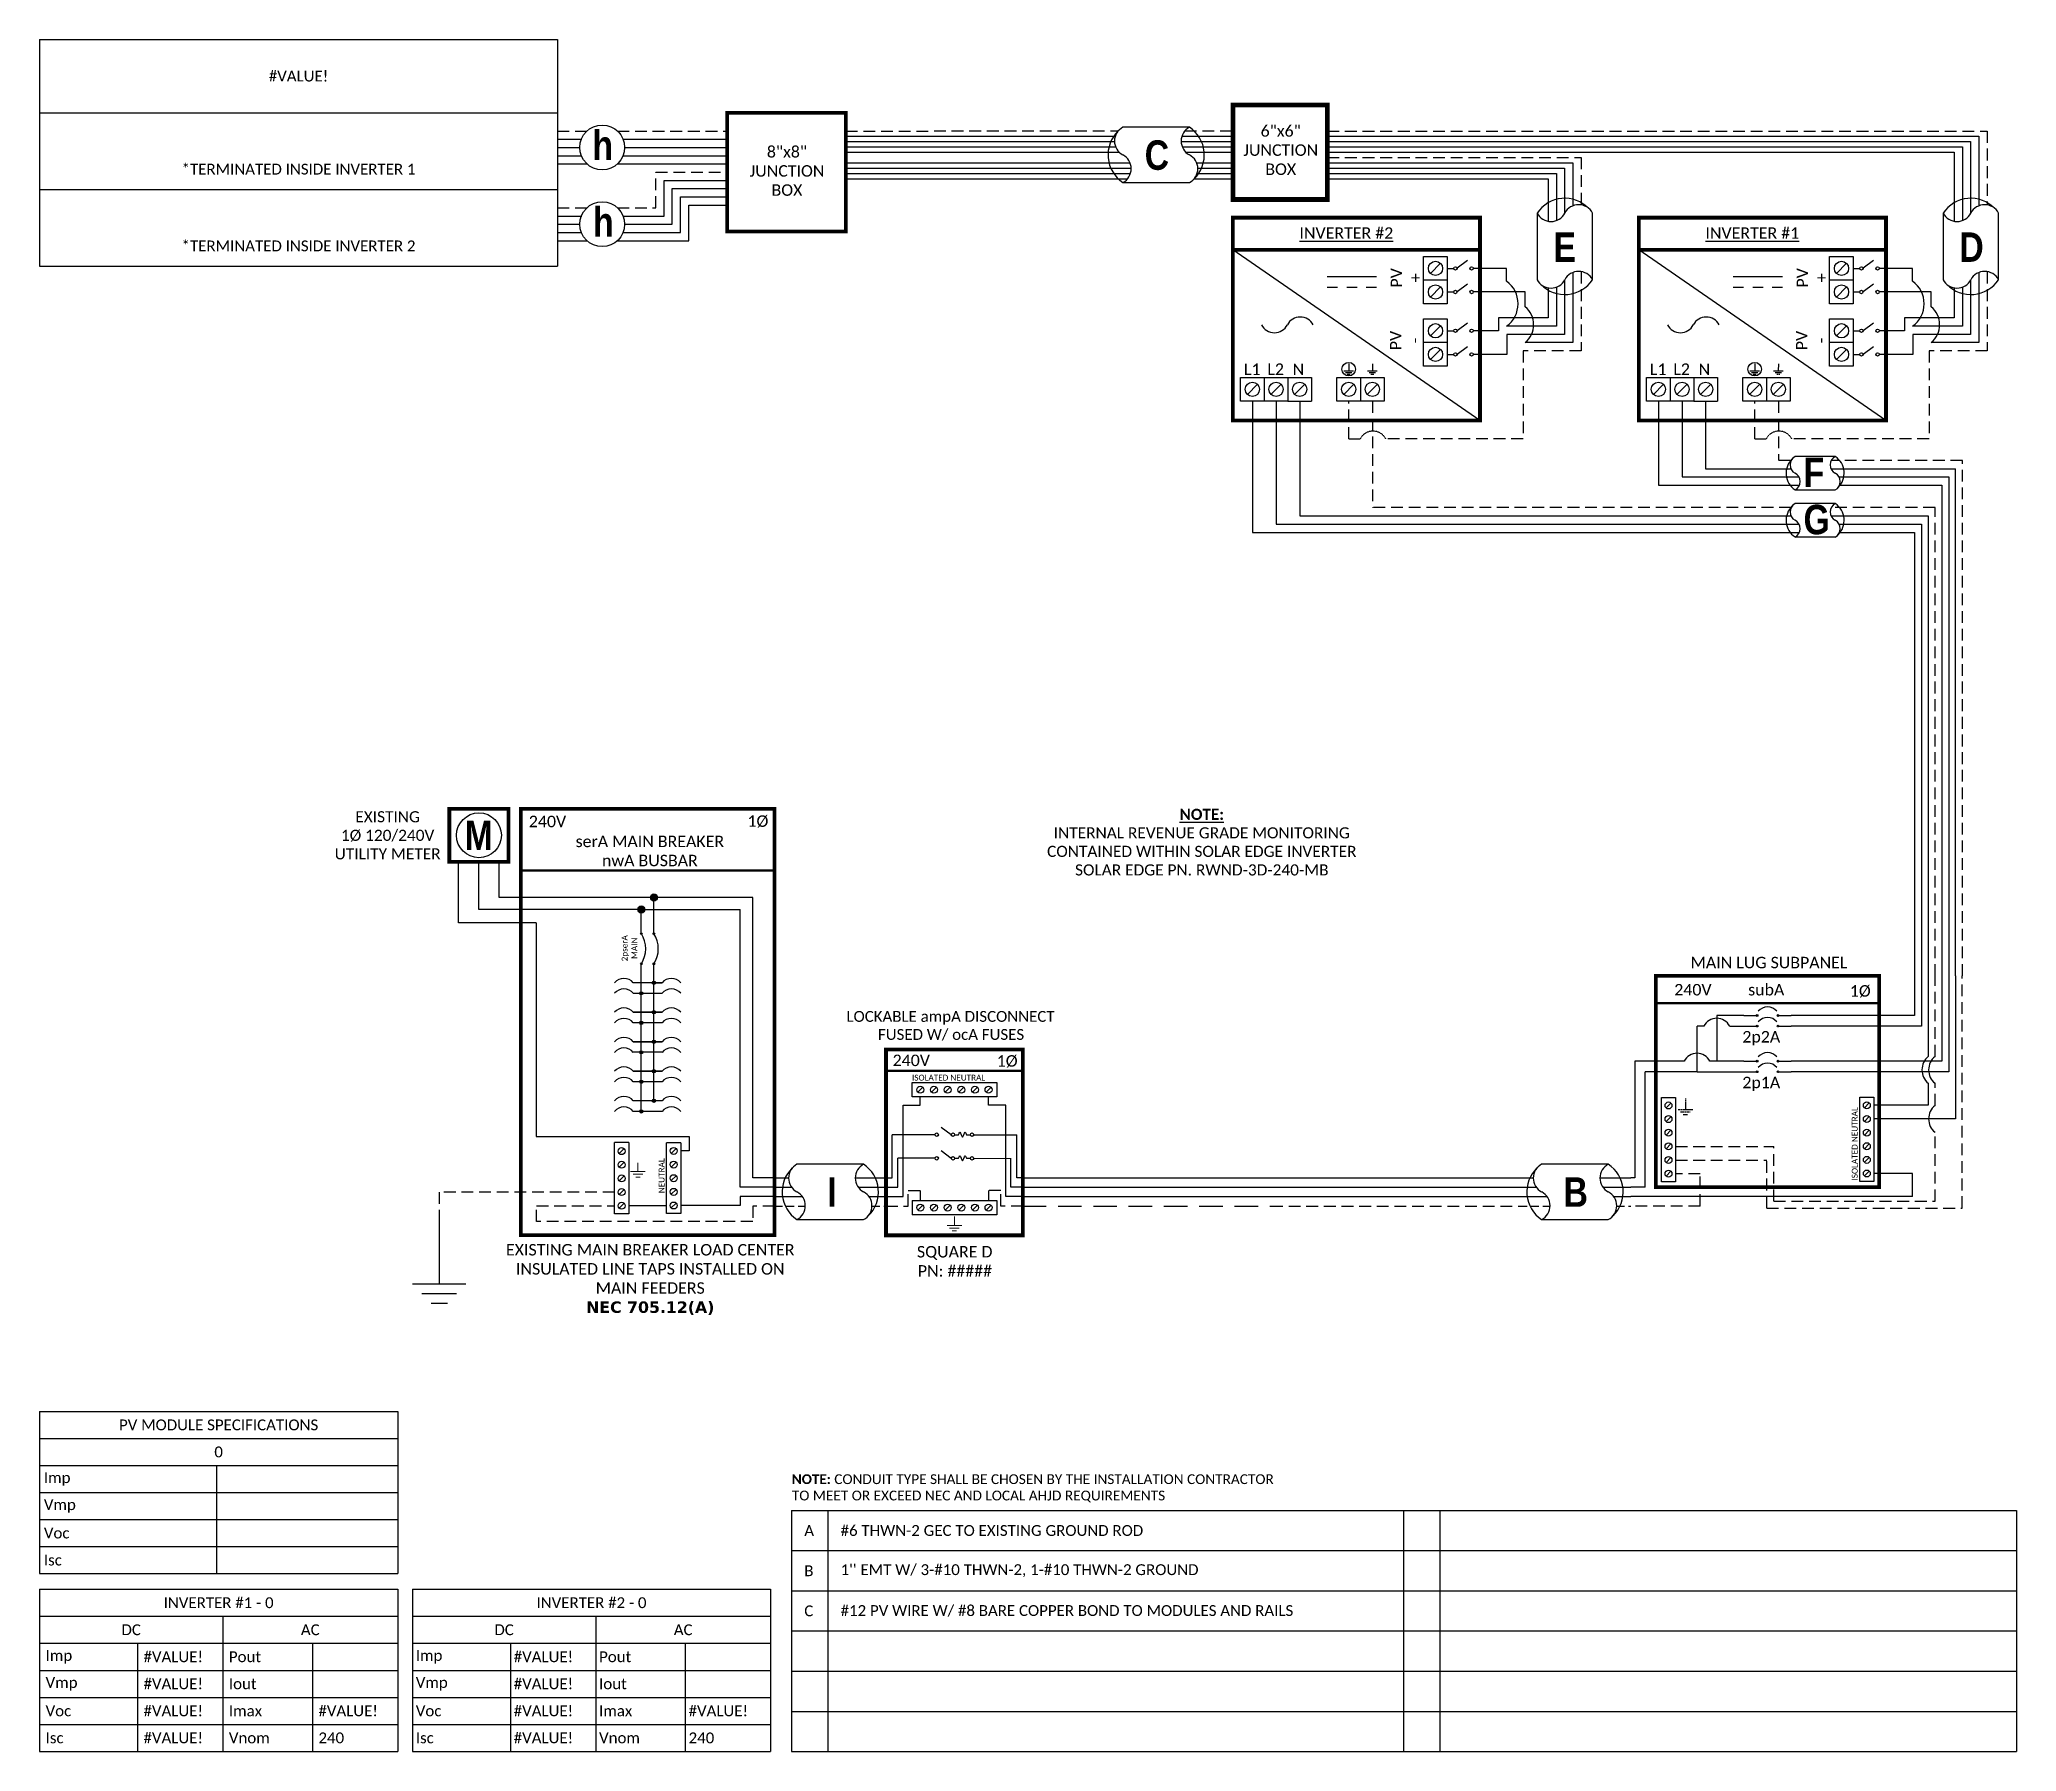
# Model space of a CAD drawing. Header units: feet. Extents: x 7242 to 7872, y 16029 to 16575.
import ezdxf

# ---------------------------------------------------------------- set-up
doc = ezdxf.new("R2010")
doc.units = ezdxf.units.FT
doc.header["$MEASUREMENT"] = 0
doc.linetypes.add('DASHED', pattern=[0.75, 0.5, -0.25])
doc.linetypes.add('HIDDEN', pattern=[0.375, 0.25, -0.125])
for name, color, linetype in [('ONE LINE BLOCKS', 7, 'Continuous'), ('TABLES', 7, 'Continuous'), ('TEXT', 7, 'Continuous'), ('Z - TITLEBLOCK TXT', 7, 'Continuous')]:
    doc.layers.add(name, color=color, linetype=linetype)
doc.styles.add('ONE LINE TXT', font='techb___.ttf')
doc.styles.get("Standard").update_dxf_attribs({"font": 'calibri.ttf'})

msp = doc.modelspace()

# ---------------------------------------------------------------- texts
at = {"color": 1, "linetype": 'Continuous'}
for s, p in [('%%UINVERTER #2', (7643.52, 16511.09)), ('%%UINVERTER #1', (7772.95, 16511.09))]:
    msp.add_text(s, height=3.6576, dxfattribs=at).set_placement(p)
at = {"color": 1, "linetype": 'Continuous', "char_height": 9.3833, "attachment_point": 1, "style": 'ONE LINE TXT'}
for s, insert in [('{\\W1;\\C256;h}', (7418.13, 16545.59)), ('{\\W1;\\C256;C}', (7594.19, 16542.46)), ('{\\W1;\\C256;h}', (7418.33, 16521.12)), ('{\\W1;\\C256;E}', (7724.48, 16513.12)), ('{\\W1;\\C256;D}', (7853.91, 16513.12)), ('{\\W1;\\C256;F}', (7804.22, 16441.33)), ('{\\W1;\\C256;G}', (7804.22, 16426.3)), ('{\\W1;\\C256;I}', (7493.02, 16211.95)), ('{\\W1;\\C256;B}', (7727.72, 16211.95))]:
    msp.add_mtext_dynamic_manual_height_columns(s, width=0.1385, gutter_width=2.13, heights=[0], dxfattribs=dict(at, insert=insert))
at = {"color": 1, "char_height": 3.658, "attachment_point": 5, "rotation": 90}
for s, width, insert in [('PV +', 2.8378, (7677.48, 16498.64)), ('PV +', 2.8378, (7806.91, 16498.64)), ('PV -', 2.8013, (7677.25, 16478.67)), ('PV -', 2.8013, (7806.69, 16478.67))]:
    msp.add_mtext_dynamic_manual_height_columns(s, width=width, gutter_width=0.75, heights=[0], dxfattribs=dict(at, insert=insert))
at = {"color": 1, "attachment_point": 5}
for s, insert, char_height in [('L1', (7628.47, 16469.51), 3.658), ('L2', (7635.93, 16469.54), 3.658), ('N', (7643.18, 16469.49), 3.66), ('L1', (7757.9, 16469.51), 3.658), ('L2', (7765.36, 16469.54), 3.658), ('N', (7772.61, 16469.49), 3.66)]:
    msp.add_mtext_dynamic_manual_height_columns(s, width=0.1481, gutter_width=0.75, heights=[0], dxfattribs=dict(at, insert=insert, char_height=char_height))
at = {"color": 10, "insert": (7481.69, 16117.32), "char_height": 3.10896, "attachment_point": 1}
msp.add_mtext_dynamic_manual_height_columns('\\A1;{\\fCalibri|b1|i0|c0|p34;NOTE:} {\\A0;\\H1.0052x;CONDUIT TYPE SHALL BE CHOSEN BY THE INSTALLATION CONTRACTOR\\PTO MEET OR EXCEED NEC AND LOCAL AHJD REQUIREMENTS}', width=164.3528, gutter_width=0, heights=[9.89], dxfattribs=at)

# ---------------------------------------------------------------- blocks, each defined once
blk = doc.blocks.new('*T13')
at = {"color": 0, "lineweight": -2, "transparency": 16777216}
for p, q in [((0, 0), (165.11, 0)), ((0, 0), (0, -72.27)), ((165.11, 0), (165.11, -72.27)), ((0, -23.32), (165.11, -23.32)), ((0, -47.8), (165.11, -47.8)), ((0, -72.27), (165.11, -72.27))]:
    blk.add_line(p, q, dxfattribs=at)
at = {"color": 0, "linetype": 'Continuous', "transparency": 16777216, "char_height": 3.4544, "width": 156.9097, "attachment_point": 5}
for s, insert in [('{\\fCalibri|b0|i0|c0;#VALUE!', (82.56, -11.66)), ('{\\fCalibri|b0|i0|c0;^J^J*TERMINATED INSIDE INVERTER 1', (82.56, -35.56)), ('{\\fCalibri|b0|i0|c0;^J^J*TERMINATED INSIDE INVERTER 2', (82.56, -60.03))]:
    blk.add_mtext(s, dxfattribs=dict(at, insert=insert))
blk = doc.blocks.new('2inverterSub')
at = {"layer": 'ONE LINE BLOCKS', "linetype": 'Continuous'}
h = blk.add_hatch(color=1, dxfattribs=at)
h.dxf.hatch_style = 1
edge = h.paths.add_edge_path()
edge.add_arc((40.28, 60.73), 0.291, 0, 360)
h = blk.add_hatch(color=1, dxfattribs=at)
h.dxf.hatch_style = 1
edge = h.paths.add_edge_path()
edge.add_arc((40.28, 57.35), 0.291, 0, 360)
h = blk.add_hatch(color=1, dxfattribs=at)
h.dxf.hatch_style = 1
edge = h.paths.add_edge_path()
edge.add_arc((46.96, 60.73), 0.291, 0, 360)
h = blk.add_hatch(color=1, dxfattribs=at)
h.dxf.hatch_style = 1
edge = h.paths.add_edge_path()
edge.add_arc((46.96, 57.35), 0.291, 0, 360)
h = blk.add_hatch(color=1, dxfattribs=at)
h.dxf.hatch_style = 1
edge = h.paths.add_edge_path()
edge.add_arc((40.28, 46.17), 0.291, 0, 360)
h = blk.add_hatch(color=1, dxfattribs=at)
h.dxf.hatch_style = 1
edge = h.paths.add_edge_path()
edge.add_arc((46.96, 46.17), 0.291, 0, 360)
h = blk.add_hatch(color=1, dxfattribs=at)
h.dxf.hatch_style = 1
edge = h.paths.add_edge_path()
edge.add_arc((40.28, 42.79), 0.291, 0, 360)
h = blk.add_hatch(color=1, dxfattribs=at)
h.dxf.hatch_style = 1
edge = h.paths.add_edge_path()
edge.add_arc((46.96, 42.79), 0.291, 0, 360)
at = {"color": 7, "linetype": 'Continuous'}
for p, q in [((90.5, 73.37), (90.5, 60.73)), ((99.2, 73.37), (99.2, 46.17)), ((36.09, 60.73), (27.43, 60.73)), ((27.43, 60.73), (27.43, 46.17)), ((90.5, 60.73), (51.15, 60.73)), ((17.02, 46.17), (1.34, 46.17)), ((1.34, 46.17), (1.34, 9)), ((36.09, 46.17), (25.26, 46.17)), ((99.2, 46.17), (51.15, 46.17)), ((1.34, 9), (0, 9))]:
    blk.add_line(p, q, dxfattribs=at)
at = {"color": 10, "linetype": 'Continuous'}
for p, q in [((92.67, 73.37), (92.67, 57.35)), ((101.37, 73.37), (101.37, 42.79)), ((21.14, 42.79), (21.14, 57.35)), ((23.31, 57.35), (21.14, 57.35)), ((31.55, 57.35), (36.09, 57.35)), ((92.67, 57.35), (51.15, 57.35)), ((21.14, 42.79), (4.63, 42.79)), ((4.63, 6), (4.63, 42.79)), ((21.14, 42.79), (36.09, 42.79)), ((101.37, 42.79), (51.15, 42.79)), ((4.63, 6), (0, 6))]:
    blk.add_line(p, q, dxfattribs=at)
at = {"color": 253, "linetype": 'Continuous'}
for p, q in [((94.85, 73.37), (94.85, 47.66)), ((103.55, 73.37), (103.55, 27.76)), ((94.85, 39.1), (94.85, 32.11)), ((94.85, 32.11), (77.54, 32.11)), ((103.55, 27.76), (77.54, 27.76)), ((89.88, 10.36), (77.54, 10.36)), ((89.88, 3), (89.88, 10.36)), ((89.88, 3), (0, 3))]:
    blk.add_line(p, q, dxfattribs=at)
at = {"color": 10, "linetype": 'Continuous'}
blk.add_arc((27.43, 55.19), 4.65, 27.66392, 152.33608, dxfattribs=at)
at = {"color": 7, "linetype": 'Continuous'}
blk.add_arc((21.14, 44.01), 4.65, 27.66392, 152.33608, dxfattribs=at)
at = {"color": 253, "linetype": 'Continuous'}
blk.add_arc((98.43, 43.38), 5.58, 129.92155, 230.07845, dxfattribs=at)
at = {"layer": 'ONE LINE BLOCKS', "lineweight": 50}
blk.add_line((8.04, 64.67), (79.2, 64.67), dxfattribs=at)
at = {"layer": 'ONE LINE BLOCKS', "lineweight": 50, "const_width": 1.19}
blk.add_lwpolyline([(8.04, 6.01), (8.04, 73.37), (79.2, 73.37), (79.2, 6.01)], close=True, dxfattribs=at)
at = {"layer": 'TEXT', "color": 92, "linetype": 'HIDDEN', "ltscale": 15}
for p, q in [((97.02, 47.66), (97.02, 73.37)), ((105.72, -0.66), (105.72, 73.37)), ((97.02, 32.03), (97.02, 39.1)), ((14.31, 18.99), (45.6, 18.99)), ((45.6, 1.52), (45.6, 18.99)), ((97.02, 1.52), (97.02, 23.48)), ((14.31, 14.64), (43.39, 14.64)), ((43.39, -0.66), (43.39, 14.64)), ((22.14, 10.28), (14.31, 10.28)), ((22.14, 0), (22.14, 10.28)), ((22.14, 0), (0, 0)), ((45.6, 1.52), (97.02, 1.52)), ((43.39, -0.66), (105.72, -0.66))]:
    blk.add_line(p, q, dxfattribs=at)
at = {"layer": 'TEXT', "color": 92, "linetype": 'HIDDEN', "flags": 128}
for points in [[(17.42, 34.26), (17.42, 30.76)], [(15.08, 30.76), (19.76, 30.76)], [(18.95, 29.89), (15.89, 29.89)], [(18.13, 29.02), (16.7, 29.02)]]:
    blk.add_lwpolyline(points, dxfattribs=at)
at = {"layer": 'TEXT', "color": 92, "linetype": 'Continuous', "ltscale": 4}
for centre in [(100.49, 43.38), (100.49, 27.76)]:
    blk.add_arc(centre, 5.51, 129.05896, 230.94104, dxfattribs=at)
at = {"layer": 'Z - TITLEBLOCK TXT', "color": 1, "linetype": 'Continuous'}
for p, q in [((9.77, 7.69), (9.77, 34.63)), ((9.77, 34.63), (14.31, 34.63)), ((14.31, 34.63), (14.31, 7.69)), ((73, 7.76), (73, 34.71)), ((73, 34.71), (77.54, 34.71)), ((77.54, 34.71), (77.54, 7.76)), ((14.31, 7.69), (9.77, 7.69)), ((77.54, 7.76), (73, 7.76))]:
    blk.add_line(p, q, dxfattribs=at)
at = {"layer": 'Z - TITLEBLOCK TXT', "color": 4, "linetype": 'Continuous'}
for p, q in [((12.83, 32.82), (11.25, 31.25)), ((76.06, 32.9), (74.49, 31.32)), ((12.83, 28.47), (11.25, 26.9)), ((76.06, 28.54), (74.49, 26.97)), ((12.83, 24.12), (11.25, 22.55)), ((12.83, 19.77), (11.25, 18.2)), ((76.06, 24.19), (74.49, 22.62)), ((76.06, 19.84), (74.49, 18.27)), ((12.83, 15.42), (11.25, 13.85)), ((76.06, 15.49), (74.49, 13.92)), ((12.83, 11.07), (11.25, 9.5)), ((76.06, 11.14), (74.49, 9.57))]:
    blk.add_line(p, q, dxfattribs=at)
at = {"layer": 'Z - TITLEBLOCK TXT', "color": 1, "linetype": 'Continuous', "flags": 128}
for points in [[(36.09, 60.73), (40.28, 60.73)], [(36.09, 60.73), (40.28, 60.73)], [(36.09, 57.35), (40.28, 57.35)], [(36.09, 57.35), (40.28, 57.35)], [(46.96, 60.73), (51.15, 60.73)], [(46.96, 57.35), (51.15, 57.35)], [(36.09, 46.17), (40.28, 46.17)], [(36.09, 46.17), (40.28, 46.17)], [(46.96, 46.17), (51.15, 46.17)], [(36.09, 42.79), (40.28, 42.79)], [(36.09, 42.79), (40.28, 42.79)], [(46.96, 42.79), (51.15, 42.79)]]:
    blk.add_lwpolyline(points, dxfattribs=at)
at = {"layer": 'Z - TITLEBLOCK TXT', "color": 1, "linetype": 'Continuous'}
for centre in [(40.28, 60.73), (40.28, 57.35), (46.96, 60.73), (46.96, 57.35), (40.28, 46.17), (46.96, 46.17), (40.28, 42.79), (46.96, 42.79)]:
    blk.add_circle(centre, 0.291, dxfattribs=at)
at = {"layer": 'Z - TITLEBLOCK TXT', "color": 4, "linetype": 'Continuous'}
for centre in [(12.04, 32.04), (75.27, 32.11), (12.04, 27.69), (75.27, 27.76), (12.04, 23.34), (12.04, 18.99), (75.27, 23.41), (75.27, 19.06), (12.04, 14.64), (75.27, 14.71), (12.04, 10.28), (75.27, 10.36)]:
    blk.add_circle(centre, 1.11, dxfattribs=at)
at = {"layer": 'Z - TITLEBLOCK TXT', "color": 1, "linetype": 'Continuous'}
for centre in [(43.62, 59.53), (43.62, 56.15), (43.62, 44.97), (43.62, 41.59)]:
    blk.add_arc(centre, 3.93, 40.3392, 139.6608, dxfattribs=at)
at = {"layer": 'TABLES', "color": 1, "linetype": 'Continuous'}
for s, p in [('2p2A', (35.59, 52.11)), ('2p1A', (35.59, 37.55))]:
    blk.add_text(s, height=3.658, dxfattribs=at).set_placement(p)
at = {"layer": 'TABLES', "color": 4, "linetype": 'Continuous'}
blk.add_text('ISOLATED NEUTRAL', height=1.8743, rotation=90, dxfattribs=at).set_placement((72.35, 8.12))
at = {"layer": 'TEXT', "color": 1, "attachment_point": 5}
for s, width, gutter_width, insert, char_height in [('MAIN LUG SUBPANEL ', 62.3984, 7.17, (44.08, 77.57), 3.6576), ('240V', 0.1481, 0.75, (19.83, 68.92), 3.658), ('subA', 0.1481, 0.75, (43.21, 68.92), 3.658), ('1Ø', 0.1481, 0.75, (73.19, 68.41), 3.658)]:
    blk.add_mtext_dynamic_manual_height_columns(s, width=width, gutter_width=gutter_width, heights=[0], dxfattribs=dict(at, insert=insert, char_height=char_height))
blk = doc.blocks.new('*U18')
at = {"color": 7, "linetype": 'Continuous'}
for p, q in [((-7.14, 13.31), (-28.39, 13.31)), ((-28.39, -4.31), (-7.14, -4.31))]:
    blk.add_line(p, q, dxfattribs=at)
at = {"color": 7}
for p, q in [((-35.53, 9), (-31.05, 9)), ((-9.81, 9), (0, 9))]:
    blk.add_line(p, q, dxfattribs=at)
at = {"color": 10}
for p, q in [((-35.53, 6), (-30.11, 6)), ((-8.87, 6), (0, 6))]:
    blk.add_line(p, q, dxfattribs=at)
at = {"color": 253}
for p, q in [((-35.53, 3), (-26.66, 3)), ((-5.41, 3), (0, 3))]:
    blk.add_line(p, q, dxfattribs=at)
at = {"color": 92, "linetype": 'HIDDEN', "ltscale": 10}
for p, q in [((-4.48, 0), (0, 0)), ((-35.53, 0), (-25.72, 0))]:
    blk.add_line(p, q, dxfattribs=at)
at = {"linetype": 'Continuous'}
for centre, start, end in [((-26.08, 8.91), 117.66392, 242.33608), ((-4.83, 8.91), 117.66392, 242.33608), ((-30.7, 0.09), 297.66392, 62.33608), ((-9.45, 0.09), 297.66392, 62.33608)]:
    blk.add_arc(centre, 4.98, start, end, dxfattribs=at)
at = {"color": 7, "linetype": 'Continuous'}
for centre, start, end in [((-12.99, 4.5), 313.97324, 56.42648), ((-22.54, 4.5), 133.97324, 236.42648)]:
    blk.add_arc(centre, 10.58, start, end, dxfattribs=at)
blk = doc.blocks.new('*U23')
at = {"color": 7}
blk.add_line((-79.14, 9), (0, 9), dxfattribs=at)
at = {"color": 10}
blk.add_line((-79.14, 6), (0, 6), dxfattribs=at)
at = {"color": 253}
blk.add_line((-79.14, 3), (0, 3), dxfattribs=at)
at = {"color": 92, "linetype": 'HIDDEN', "ltscale": 15}
blk.add_line((-79.14, 0), (0, 0), dxfattribs=at)
blk = doc.blocks.new('*U24')
at = {"color": 7, "linetype": 'Continuous'}
for p, q in [((-7.14, 13.31), (-28.39, 13.31)), ((-28.39, -4.31), (-7.14, -4.31))]:
    blk.add_line(p, q, dxfattribs=at)
at = {"color": 7}
for p, q in [((-35.53, 9), (-31.05, 9)), ((-9.81, 9), (0, 9))]:
    blk.add_line(p, q, dxfattribs=at)
at = {"color": 10}
for p, q in [((-35.53, 6), (-30.11, 6)), ((-8.87, 6), (0, 6))]:
    blk.add_line(p, q, dxfattribs=at)
at = {"color": 253}
for p, q in [((-35.53, 3), (-26.66, 3)), ((-5.41, 3), (0, 3))]:
    blk.add_line(p, q, dxfattribs=at)
at = {"color": 92, "linetype": 'HIDDEN', "ltscale": 10}
for p, q in [((-4.48, 0), (0, 0)), ((-35.53, 0), (-25.72, 0))]:
    blk.add_line(p, q, dxfattribs=at)
at = {"linetype": 'Continuous'}
for centre, start, end in [((-26.08, 8.91), 117.66392, 242.33608), ((-4.83, 8.91), 117.66392, 242.33608), ((-30.7, 0.09), 297.66392, 62.33608), ((-9.45, 0.09), 297.66392, 62.33608)]:
    blk.add_arc(centre, 4.98, start, end, dxfattribs=at)
at = {"color": 7, "linetype": 'Continuous'}
for centre, start, end in [((-12.99, 4.5), 313.97324, 56.42648), ((-22.54, 4.5), 133.97324, 236.42648)]:
    blk.add_arc(centre, 10.58, start, end, dxfattribs=at)
blk = doc.blocks.new('*U25')
at = {"lineweight": 50}
blk.add_line((-43.61, 43.06), (0, 43.06), dxfattribs=at)
at = {"color": 1, "linetype": 'Continuous'}
for p, q in [((-35.27, 34.78), (-35.27, 39.32)), ((-35.27, 39.32), (-8.32, 39.32)), ((-8.32, 39.32), (-8.32, 34.78)), ((-8.32, 34.78), (-35.27, 34.78)), ((-26.07, 25.18), (-22.81, 22.74)), ((-21.73, 22.73), (-20.49, 22.73)), ((-17.94, 22.73), (-16.7, 22.73)), ((-26.07, 17.65), (-22.81, 15.2)), ((-21.73, 15.2), (-20.49, 15.2)), ((-17.94, 15.2), (-16.7, 15.2)), ((-35.27, 1.76), (-8.32, 1.76)), ((-35.27, 1.76), (-35.27, -2.78)), ((-8.32, 1.76), (-8.32, -2.78)), ((-8.32, -2.78), (-35.27, -2.78))]:
    blk.add_line(p, q, dxfattribs=at)
at = {"color": 4, "linetype": 'Continuous'}
for p, q in [((-31.89, 37.83), (-33.46, 36.26)), ((-27.53, 37.83), (-29.11, 36.26)), ((-23.18, 37.83), (-24.76, 36.26)), ((-18.83, 37.83), (-20.41, 36.26)), ((-14.48, 37.83), (-16.06, 36.26)), ((-10.13, 37.83), (-11.7, 36.26)), ((-31.89, 0.28), (-33.46, -1.3)), ((-27.53, 0.28), (-29.11, -1.3)), ((-23.18, 0.28), (-24.76, -1.3)), ((-18.83, 0.28), (-20.41, -1.3)), ((-14.48, 0.28), (-16.06, -1.3)), ((-10.13, 0.28), (-11.7, -1.3))]:
    blk.add_line(p, q, dxfattribs=at)
at = {"color": 253, "linetype": 'Continuous'}
for p, q in [((-38.16, 3), (-38.16, 32.17)), ((-38.16, 32.17), (-32.67, 32.17)), ((-32.67, 32.17), (-32.67, 34.78)), ((-10.92, 32.17), (-10.92, 34.78)), ((-5.43, 32.17), (-10.92, 32.17)), ((-5.43, 3), (-5.43, 32.17)), ((-43.61, 3), (-38.16, 3)), ((0, 3), (-5.43, 3))]:
    blk.add_line(p, q, dxfattribs=at)
at = {"color": 7, "linetype": 'Continuous'}
for p, q in [((-27.97, 22.73), (-41.66, 22.73)), ((-41.66, 9), (-41.66, 22.73)), ((-15.62, 22.73), (-1.93, 22.73)), ((-1.93, 9), (-1.93, 22.73))]:
    blk.add_line(p, q, dxfattribs=at)
at = {"color": 10, "linetype": 'Continuous'}
for p, q in [((-27.97, 15.2), (-39.8, 15.2)), ((-39.8, 6), (-39.8, 15.2)), ((-15.62, 15.2), (-3.79, 15.19)), ((-3.79, 6), (-3.79, 15.2)), ((-43.61, 6), (-39.8, 6)), ((0, 6), (-3.79, 6))]:
    blk.add_line(p, q, dxfattribs=at)
at = {"color": 7}
for p, q in [((-43.61, 9), (-41.66, 9)), ((0, 9), (-1.93, 9))]:
    blk.add_line(p, q, dxfattribs=at)
at = {"color": 92, "linetype": 'HIDDEN', "ltscale": 15}
for p, q in [((-43.61, 0), (-36.58, 0)), ((-36.58, 0), (-36.58, 4.9)), ((-36.58, 4.9), (-32.67, 4.9)), ((-32.67, 4.9), (-32.67, 1.76)), ((-7.01, 4.9), (-10.92, 4.9)), ((-10.92, 4.9), (-10.92, 1.76)), ((-7.01, 0), (-7.01, 4.9)), ((0, 0), (-7.01, 0))]:
    blk.add_line(p, q, dxfattribs=at)
at = {"lineweight": 50, "const_width": 1.19}
blk.add_lwpolyline([(-43.61, -9.34), (-43.61, 49.84), (0, 49.84), (0, -9.34)], close=True, dxfattribs=at)
at = {"color": 92, "linetype": 'Continuous', "lineweight": 5, "ltscale": 0.05, "flags": 128}
for points in [[(-24.14, -6.17), (-19.45, -6.17)], [(-21.8, -3.32), (-21.8, -6.17)], [(-20.27, -7.03), (-23.32, -7.03)], [(-21.08, -7.9), (-22.51, -7.9)]]:
    blk.add_lwpolyline(points, dxfattribs=at)
at = {"color": 4, "linetype": 'Continuous'}
for centre in [(-32.67, 37.05), (-28.32, 37.05), (-23.97, 37.05), (-19.62, 37.05), (-15.27, 37.05), (-10.92, 37.05), (-32.67, -0.51), (-28.32, -0.51), (-23.97, -0.51), (-19.62, -0.51), (-15.27, -0.51), (-10.92, -0.51)]:
    blk.add_circle(centre, 1.11, dxfattribs=at)
at = {"color": 1, "linetype": 'Continuous'}
for centre in [(-27.43, 22.73), (-22.27, 22.73), (-16.16, 22.73), (-27.43, 15.2), (-22.27, 15.2), (-16.16, 15.19)]:
    blk.add_circle(centre, 0.541, dxfattribs=at)
for points in [[(-20.49, 22.73), (-20.12, 23.49), (-19.22, 21.97), (-18.39, 23.49), (-17.94, 22.73)], [(-20.49, 15.2), (-20.12, 15.96), (-19.22, 14.43), (-18.39, 15.96), (-17.94, 15.2)]]:
    blk.add_spline(points, degree=3, dxfattribs=at)
at = {"color": 7}
blk.add_blockref('*U24', (-43.61, 0), dxfattribs=at)
at = {"color": 4, "linetype": 'Continuous'}
blk.add_text('ISOLATED NEUTRAL', height=1.8743, dxfattribs=at).set_placement((-35.32, 39.97))
at = {"color": 1}
for s, width, gutter_width, heights, insert, char_height, attachment_point in [('\\A1;\\pi2.6661;LOCKABLE ampA DISCONNECT \\P\\pi12.722;FUSED W/ ocA FUSES', 71.8931, 92.23, [18.56], (-58.88, 62.16), 3.4544, 1), ('240V', 0.1481, 0.75, [0], (-35.55, 46.4), 3.658, 5), ('1Ø', 0.1481, 0.75, [0], (-4.98, 46.1), 3.658, 5), ('\\A1;\\pi5.5987,t23.887;SQUARE D\\P\\pi5.8899,t24.178;PN: #####', 35.0816, 28.88, [13.54], (-39.35, -12.75), 3.6576, 1)]:
    blk.add_mtext_dynamic_manual_height_columns(s, width=width, gutter_width=gutter_width, heights=heights, dxfattribs=dict(at, insert=insert, char_height=char_height, attachment_point=attachment_point))
blk = doc.blocks.new('*U29')
at = {"color": 7}
blk.add_line((-79.14, 9), (0, 9), dxfattribs=at)
at = {"color": 10}
blk.add_line((-79.14, 6), (0, 6), dxfattribs=at)
at = {"color": 253}
blk.add_line((-79.14, 3), (0, 3), dxfattribs=at)
at = {"color": 92, "linetype": 'DASHED', "ltscale": 15}
blk.add_line((-79.14, 0), (0, 0), dxfattribs=at)
at = {"color": 1, "insert": (-22.08, 115.96), "char_height": 3.5433, "attachment_point": 5}
blk.add_mtext_dynamic_manual_height_columns('{\\fCalibri|b1|i0|c0|p34;\\LNOTE:\\P}INTERNAL REVENUE GRADE MONITORING\\PCONTAINED WITHIN SOLAR EDGE INVERTER\\PSOLAR EDGE PN. RWND-3D-240-MB', width=99.534, gutter_width=7.17, heights=[0], dxfattribs=at)
blk = doc.blocks.new('lineTapPanel')
at = {"linetype": 'Continuous'}
h = blk.add_hatch(color=254, dxfattribs=at)
h.dxf.hatch_style = 1
edge = h.paths.add_edge_path()
edge.add_arc((-42.47, 94.51), 1.11, 0, 360)
h = blk.add_hatch(color=254, dxfattribs=at)
h.dxf.hatch_style = 1
edge = h.paths.add_edge_path()
edge.add_arc((-38.44, 98.34), 1.11, 0, 360)
h = blk.add_hatch(color=1, dxfattribs=at)
h.dxf.hatch_style = 1
edge = h.paths.add_edge_path()
edge.add_arc((-42.47, 86.8), 0.291, 0, 360)
h = blk.add_hatch(color=1, dxfattribs=at)
h.dxf.hatch_style = 1
edge = h.paths.add_edge_path()
edge.add_arc((-38.44, 86.8), 0.291, 0, 360)
h = blk.add_hatch(color=1, dxfattribs=at)
h.dxf.hatch_style = 1
edge = h.paths.add_edge_path()
edge.add_arc((-42.47, 77.16), 0.291, 0, 360)
h = blk.add_hatch(color=1, dxfattribs=at)
h.dxf.hatch_style = 1
edge = h.paths.add_edge_path()
edge.add_arc((-38.44, 77.16), 0.291, 0, 360)
h = blk.add_hatch(color=1, dxfattribs=at)
h.dxf.hatch_style = 1
edge = h.paths.add_edge_path()
edge.add_arc((-38.44, 71.16), 0.528, 0, 360)
h = blk.add_hatch(color=1, dxfattribs=at)
h.dxf.hatch_style = 1
edge = h.paths.add_edge_path()
edge.add_arc((-42.47, 67.78), 0.528, 0, 360)
h = blk.add_hatch(color=1, dxfattribs=at)
h.dxf.hatch_style = 1
edge = h.paths.add_edge_path()
edge.add_arc((-42.47, 58.38), 0.528, 0, 360)
h = blk.add_hatch(color=1, dxfattribs=at)
h.dxf.hatch_style = 1
edge = h.paths.add_edge_path()
edge.add_arc((-38.44, 61.76), 0.528, 0, 360)
h = blk.add_hatch(color=1, dxfattribs=at)
h.dxf.hatch_style = 1
edge = h.paths.add_edge_path()
edge.add_arc((-38.44, 52.36), 0.528, 0, 360)
h = blk.add_hatch(color=1, dxfattribs=at)
h.dxf.hatch_style = 1
edge = h.paths.add_edge_path()
edge.add_arc((-42.47, 48.98), 0.528, 0, 360)
h = blk.add_hatch(color=1, dxfattribs=at)
h.dxf.hatch_style = 1
edge = h.paths.add_edge_path()
edge.add_arc((-42.47, 39.58), 0.528, 0, 360)
h = blk.add_hatch(color=1, dxfattribs=at)
h.dxf.hatch_style = 1
edge = h.paths.add_edge_path()
edge.add_arc((-38.44, 42.95), 0.528, 0, 360)
h = blk.add_hatch(color=1, dxfattribs=at)
h.dxf.hatch_style = 1
edge = h.paths.add_edge_path()
edge.add_arc((-38.44, 33.55), 0.528, 0, 360)
h = blk.add_hatch(color=1, dxfattribs=at)
h.dxf.hatch_style = 1
edge = h.paths.add_edge_path()
edge.add_arc((-42.47, 30.17), 0.528, 0, 360)
at = {"color": 155, "true_color": 0x647190}
blk.add_line((-80.92, 126.59), (0, 126.59), dxfattribs=at)
at = {"color": 253, "linetype": 'Continuous'}
for p, q in [((-100.73, 90.2), (-100.73, 109.7)), ((-76.04, 90.2), (-100.73, 90.2)), ((-76.04, 90.2), (-76.04, 22.16)), ((-76.04, 22.16), (-27.25, 22.16)), ((-27.25, 22.16), (-27.25, 17.57)), ((-27.25, 17.57), (-29.89, 17.57)), ((-11.01, 0.16), (-29.89, 0.16)), ((0, 3), (-11.01, 3)), ((-11.01, 3), (-11.01, 0.16))]:
    blk.add_line(p, q, dxfattribs=at)
at = {"color": 10, "linetype": 'Continuous'}
for p, q in [((-94.24, 94.51), (-94.24, 109.7)), ((-43.58, 94.51), (-94.24, 94.51)), ((-42.47, 87.09), (-42.47, 93.4)), ((-41.36, 94.51), (-10.98, 94.51)), ((-10.98, 6), (-10.98, 94.51)), ((-42.47, 30.17), (-42.47, 76.87)), ((-35.88, 67.78), (-45.04, 67.78)), ((-35.88, 58.38), (-45.04, 58.38)), ((-35.88, 48.98), (-45.04, 48.98)), ((-35.88, 39.58), (-45.04, 39.58)), ((-35.88, 30.17), (-45.04, 30.17)), ((0, 6), (-10.98, 6))]:
    blk.add_line(p, q, dxfattribs=at)
at = {"color": 7, "linetype": 'Continuous'}
for p, q in [((-87.75, 98.34), (-87.75, 109.7)), ((-39.56, 98.34), (-87.75, 98.34)), ((-38.44, 87.09), (-38.44, 97.23)), ((-6.96, 9), (-6.96, 98.34)), ((-38.44, 61.76), (-38.44, 76.87)), ((-35.88, 71.16), (-45.04, 71.16)), ((-38.44, 71.16), (-35.88, 71.16)), ((-45.04, 61.76), (-35.88, 61.76)), ((-35.88, 61.76), (-45.04, 61.76)), ((-38.44, 52.36), (-38.44, 61.76)), ((-45.04, 52.36), (-35.88, 52.36)), ((-35.88, 52.36), (-45.04, 52.36)), ((-38.44, 42.95), (-38.44, 52.36)), ((-45.04, 42.95), (-35.88, 42.95)), ((-35.88, 42.95), (-45.04, 42.95)), ((-38.44, 33.55), (-38.44, 42.95)), ((-35.88, 33.55), (-45.04, 33.55))]:
    blk.add_line(p, q, dxfattribs=at)
at = {"lineweight": 50}
blk.add_line((-80.92, 106.95), (0, 106.95), dxfattribs=at)
at = {"color": 7}
for p, q in [((-6.96, 98.34), (-37.33, 98.34)), ((0, 9), (-6.96, 9))]:
    blk.add_line(p, q, dxfattribs=at)
at = {"color": 1, "linetype": 'Continuous'}
for p, q in [((-51.03, -2.51), (-51.03, 20.23)), ((-46.49, 20.23), (-51.03, 20.23)), ((-46.49, 20.23), (-46.49, -2.51)), ((-34.43, -2.43), (-34.43, 20.16)), ((-29.89, 20.16), (-34.43, 20.16)), ((-29.89, 20.16), (-29.89, -2.43)), ((-46.49, -2.51), (-51.03, -2.51)), ((-29.89, -2.43), (-34.43, -2.43))]:
    blk.add_line(p, q, dxfattribs=at)
at = {"color": 4, "linetype": 'Continuous'}
for p, q in [((-47.97, 18.28), (-49.55, 16.71)), ((-47.97, 13.93), (-49.55, 12.36)), ((-31.37, 18.35), (-32.94, 16.78)), ((-31.37, 14), (-32.94, 12.43)), ((-47.97, 9.58), (-49.55, 8.01)), ((-31.37, 9.65), (-32.94, 8.08)), ((-47.97, 5.23), (-49.55, 3.66)), ((-47.97, 0.88), (-49.55, -0.69)), ((-31.37, 5.3), (-32.94, 3.73)), ((-31.37, 0.95), (-32.94, -0.62))]:
    blk.add_line(p, q, dxfattribs=at)
at = {"color": 92, "linetype": 'HIDDEN', "ltscale": 15}
for p, q in [((-51.03, 4.44), (-106.89, 4.44)), ((-106.89, 4.44), (-106.89, -4.87)), ((-75.84, -4.96), (-75.84, 0.09)), ((-75.84, 0.09), (-51.03, 0.09)), ((0, 0), (-6.96, 0)), ((-6.96, -4.96), (-75.84, -4.96)), ((-6.96, 0), (-6.96, -4.96))]:
    blk.add_line(p, q, dxfattribs=at)
at = {"color": 92, "linetype": 'Continuous', "ltscale": 15}
blk.add_line((-34.43, 0.09), (-46.49, 0.09), dxfattribs=at)
at = {"color": 92, "ltscale": 15}
blk.add_line((-106.89, -4.87), (-106.89, -24.84), dxfattribs=at)
at = {"lineweight": 50, "const_width": 1.19}
for points in [[(-103.67, 109.7), (-103.67, 126.59), (-84.82, 126.59), (-84.82, 109.7)], [(-80.92, -9.3), (-80.92, 126.59), (0, 126.59), (0, -9.3)]]:
    blk.add_lwpolyline(points, close=True, dxfattribs=at)
at = {"color": 92, "linetype": 'Continuous', "lineweight": 5, "ltscale": 0.05, "flags": 128}
for points in [[(-43.54, 13.81), (-43.54, 10.97)], [(-45.88, 10.97), (-41.2, 10.97)], [(-42.01, 10.1), (-45.07, 10.1)], [(-42.82, 9.23), (-44.25, 9.23)]]:
    blk.add_lwpolyline(points, dxfattribs=at)
at = {"color": 92, "linetype": 'Continuous', "ltscale": 4, "flags": 128}
for points in [[(-115.37, -24.84), (-98.41, -24.84)], [(-101.35, -27.98), (-112.43, -27.98)], [(-104.29, -31.12), (-109.49, -31.12)]]:
    blk.add_lwpolyline(points, dxfattribs=at)
at = {"linetype": 'Continuous'}
blk.add_circle((-94.24, 118.15), 7.15, dxfattribs=at)
at = {"color": 7, "linetype": 'Continuous'}
for centre in [(-42.47, 94.51), (-38.44, 98.34), (-38.44, 98.34)]:
    blk.add_circle(centre, 1.11, dxfattribs=at)
at = {"color": 1, "linetype": 'Continuous'}
for centre, radius in [((-42.47, 86.8), 0.291), ((-38.44, 86.8), 0.291), ((-42.47, 77.16), 0.291), ((-38.44, 77.16), 0.291), ((-38.44, 71.16), 0.528), ((-42.47, 67.78), 0.528), ((-42.47, 58.38), 0.528), ((-38.44, 61.76), 0.528), ((-38.44, 52.36), 0.528), ((-42.47, 48.98), 0.528), ((-42.47, 39.58), 0.528), ((-38.44, 42.95), 0.528), ((-38.44, 33.55), 0.528), ((-42.47, 30.17), 0.528)]:
    blk.add_circle(centre, radius, dxfattribs=at)
at = {"color": 4, "linetype": 'Continuous'}
for centre in [(-48.76, 17.49), (-48.76, 13.14), (-32.16, 17.57), (-32.16, 13.21), (-48.76, 8.79), (-32.16, 8.86), (-48.76, 4.44), (-48.76, 0.09), (-32.16, 4.51), (-32.16, 0.16)]:
    blk.add_circle(centre, 1.11, dxfattribs=at)
at = {"color": 1, "linetype": 'Continuous'}
for centre, radius, start, end in [((-50.14, 81.98), 9.06, 327.87082, 32.12918), ((-46.11, 81.98), 9.06, 327.87082, 32.12918), ((-48.03, 68.62), 3.93, 40.3392, 139.6608), ((-32.88, 68.62), 3.93, 40.3392, 139.6608), ((-48.03, 65.24), 3.93, 40.3392, 139.6608), ((-48.03, 59.21), 3.93, 40.3392, 139.6608), ((-32.88, 65.24), 3.93, 40.3392, 139.6608), ((-32.88, 59.21), 3.93, 40.3392, 139.6608), ((-48.03, 55.84), 3.93, 40.3392, 139.6608), ((-32.88, 55.84), 3.93, 40.3392, 139.6608), ((-48.03, 49.81), 3.93, 40.3392, 139.6608), ((-32.88, 49.81), 3.93, 40.3392, 139.6608), ((-48.03, 46.43), 3.93, 40.3392, 139.6608), ((-48.03, 40.41), 3.93, 40.3392, 139.6608), ((-32.88, 46.43), 3.93, 40.3392, 139.6608), ((-32.88, 40.41), 3.93, 40.3392, 139.6608), ((-48.03, 37.03), 3.93, 40.3392, 139.6608), ((-32.88, 37.03), 3.93, 40.3392, 139.6608), ((-48.03, 31.01), 3.93, 40.3392, 139.6608), ((-48.03, 27.63), 3.93, 40.3392, 139.6608), ((-32.88, 31.01), 3.93, 40.3392, 139.6608), ((-32.88, 27.63), 3.93, 40.3392, 139.6608)]:
    blk.add_arc(centre, radius, start, end, dxfattribs=at)
at = {"color": 253, "linetype": 'Continuous', "style": 'ONE LINE TXT'}
blk.add_text('M', height=9.38, dxfattribs=at).set_placement((-98.8, 113.43))
at = {"color": 4, "linetype": 'Continuous'}
blk.add_text('NEUTRAL', height=1.874, rotation=90, dxfattribs=at).set_placement((-35.08, 4.08))
at = {"color": 1, "attachment_point": 5}
for s, width, gutter_width, heights, insert, char_height in [('EXISTING\\P1Ø 120/240V UTILITY METER', 37.8067, 7.17, [0], (-123.35, 118.13), 3.5433), ('240V', 0.1481, 0.75, [0], (-72.39, 122.54), 3.658), ('1Ø', 0.1481, 0.75, [0], (-5.31, 122.54), 3.658), ('serA MAIN BREAKER\\PnwA BUSBAR', 72.4998, 0.75, [0], (-39.75, 113.14), 3.6576), ('EXISTING MAIN BREAKER LOAD CENTER INSULATED LINE TAPS INSTALLED ON MAIN FEEDERS\\P{\\fVerdana|b1|i0|c0|p34;NEC 705.12(A)}', 98.9176, 7.17, [106.42], (-39.63, -23.42), 3.6576)]:
    blk.add_mtext_dynamic_manual_height_columns(s, width=width, gutter_width=gutter_width, heights=heights, dxfattribs=dict(at, insert=insert, char_height=char_height))
at = {"color": 4, "linetype": 'Continuous', "insert": (-46.25, 82.15), "char_height": 1.874, "attachment_point": 5, "rotation": 90}
blk.add_mtext_dynamic_manual_height_columns('2pserA\\PMAIN', width=0.1481, gutter_width=0.75, heights=[0], dxfattribs=at)
blk = doc.blocks.new('*U27')
at = {"color": 7}
blk.add_blockref('lineTapPanel', (0, 0), dxfattribs=at)
blk = doc.blocks.new('*T19')
at = {"color": 0, "lineweight": -2, "transparency": 16777216}
for p, q in [((0, 0), (114.19, 0)), ((0, 0), (0, -51.7)), ((114.19, 0), (114.19, -51.7)), ((0, -8.62), (114.19, -8.62)), ((58.43, -8.62), (58.43, -51.7)), ((0, -17.23), (114.19, -17.23)), ((31.22, -17.23), (31.22, -51.7)), ((86.98, -17.23), (86.98, -51.7)), ((0, -25.85), (114.19, -25.85)), ((0, -34.47), (114.19, -34.47)), ((0, -43.08), (114.19, -43.08)), ((0, -51.7), (114.19, -51.7))]:
    blk.add_line(p, q, dxfattribs=at)
at = {"color": 0, "linetype": 'Continuous', "transparency": 16777216, "char_height": 3.4544}
for s, insert, width, attachment_point in [('{\\fCalibri|b0|i0|c0;INVERTER #1 - 0', (57.09, -4.31), 110.3293, 5), ('{\\fCalibri|b0|i0|c0;DC', (29.22, -12.93), 54.5755, 5), ('{\\fCalibri|b0|i0|c0;AC', (86.31, -12.93), 51.8976, 5), ('{\\fCalibri|b0|i0|c0;Imp', (1.93, -21.54), 27.3681, 4), ('{\\fCalibri|b0|i0|c0;#VALUE!', (33.15, -21.54), 23.3513, 4), ('{\\fCalibri|b0|i0|c0;Pout', (60.36, -21.54), 24.6902, 4), ('{\\fCalibri|b0|i0|c0;', (88.91, -21.54), 23.3513, 4), ('{\\fCalibri|b0|i0|c0;Vmp', (1.93, -30.16), 27.3681, 4), ('{\\fCalibri|b0|i0|c0;#VALUE!', (33.15, -30.16), 23.3513, 4), ('{\\fCalibri|b0|i0|c0;Iout', (60.36, -30.16), 24.6902, 4), ('{\\fCalibri|b0|i0|c0;', (88.91, -30.16), 23.3513, 4), ('{\\fCalibri|b0|i0|c0;Voc', (1.93, -38.78), 27.3681, 4), ('{\\fCalibri|b0|i0|c0;#VALUE!', (33.15, -38.78), 23.3513, 4), ('{\\fCalibri|b0|i0|c0;Imax', (60.36, -38.78), 24.6902, 4), ('{\\fCalibri|b0|i0|c0;#VALUE!', (88.91, -38.78), 23.3513, 4), ('{\\fCalibri|b0|i0|c0;Isc', (1.93, -47.39), 27.3681, 4), ('{\\fCalibri|b0|i0|c0;#VALUE!', (33.15, -47.39), 23.3513, 4), ('{\\fCalibri|b0|i0|c0;Vnom', (60.36, -47.39), 24.6902, 4), ('{\\fCalibri|b0|i0|c0;240', (88.91, -47.39), 23.3513, 4)]:
    blk.add_mtext(s, dxfattribs=dict(at, insert=insert, width=width, attachment_point=attachment_point))
blk = doc.blocks.new('*T20')
at = {"color": 0, "lineweight": -2, "transparency": 16777216}
for p, q in [((0, 0), (114.19, 0)), ((0, 0), (0, -51.7)), ((114.19, 0), (114.19, -51.7)), ((0, -8.62), (114.19, -8.62)), ((58.43, -8.62), (58.43, -51.7)), ((0, -17.23), (114.19, -17.23)), ((31.22, -17.23), (31.22, -51.7)), ((86.98, -17.23), (86.98, -51.7)), ((0, -25.85), (114.19, -25.85)), ((0, -34.47), (114.19, -34.47)), ((0, -43.08), (114.19, -43.08)), ((0, -51.7), (114.19, -51.7))]:
    blk.add_line(p, q, dxfattribs=at)
at = {"color": 0, "linetype": 'Continuous', "transparency": 16777216, "char_height": 3.4544}
for s, insert, width, attachment_point in [('{\\fCalibri|b0|i0|c0;INVERTER #2 - 0', (57.09, -4.31), 112.0547, 5), ('{\\fCalibri|b0|i0|c0;DC', (29.22, -12.93), 56.3009, 5), ('{\\fCalibri|b0|i0|c0;AC', (86.31, -12.93), 53.623, 5), ('{\\fCalibri|b0|i0|c0;Imp', (1.07, -21.54), 29.0935, 4), ('{\\fCalibri|b0|i0|c0;#VALUE!', (32.29, -21.54), 25.0767, 4), ('{\\fCalibri|b0|i0|c0;Pout', (59.5, -21.54), 26.4156, 4), ('{\\fCalibri|b0|i0|c0;', (88.04, -21.54), 25.0767, 4), ('{\\fCalibri|b0|i0|c0;Vmp', (1.07, -30.16), 29.0935, 4), ('{\\fCalibri|b0|i0|c0;#VALUE!', (32.29, -30.16), 25.0767, 4), ('{\\fCalibri|b0|i0|c0;Iout', (59.5, -30.16), 26.4156, 4), ('{\\fCalibri|b0|i0|c0;', (88.04, -30.16), 25.0767, 4), ('{\\fCalibri|b0|i0|c0;Voc', (1.07, -38.78), 29.0935, 4), ('{\\fCalibri|b0|i0|c0;#VALUE!', (32.29, -38.78), 25.0767, 4), ('{\\fCalibri|b0|i0|c0;Imax', (59.5, -38.78), 26.4156, 4), ('{\\fCalibri|b0|i0|c0;#VALUE!', (88.04, -38.78), 25.0767, 4), ('{\\fCalibri|b0|i0|c0;Isc', (1.07, -47.39), 29.0935, 4), ('{\\fCalibri|b0|i0|c0;#VALUE!', (32.29, -47.39), 25.0767, 4), ('{\\fCalibri|b0|i0|c0;Vnom', (59.5, -47.39), 26.4156, 4), ('{\\fCalibri|b0|i0|c0;240', (88.04, -47.39), 25.0767, 4)]:
    blk.add_mtext(s, dxfattribs=dict(at, insert=insert, width=width, attachment_point=attachment_point))
blk = doc.blocks.new('*T21')
at = {"color": 0, "lineweight": -2, "transparency": 16777216}
for p, q in [((0, 0), (114.19, 0)), ((0, 0), (0, -51.69)), ((114.19, 0), (114.19, -51.69)), ((0, -8.62), (114.19, -8.62)), ((0, -17.23), (114.19, -17.23)), ((56.41, -17.23), (56.41, -51.69)), ((0, -25.85), (114.19, -25.85)), ((0, -34.46), (114.19, -34.46)), ((0, -43.08), (114.19, -43.08)), ((0, -51.69), (114.19, -51.69))]:
    blk.add_line(p, q, dxfattribs=at)
at = {"color": 0, "linetype": 'Continuous', "transparency": 16777216, "char_height": 3.4544}
for s, insert, width, attachment_point in [('{\\fCalibri|b0|i0|c0;PV MODULE SPECIFICATIONS', (57.09, -4.31), 111.433, 5), ('{\\fCalibri|b0|i0|c0;0', (57.09, -12.92), 111.433, 5), ('{\\fCalibri|b0|i0|c0;Imp', (1.38, -21.54), 53.6551, 4), ('{\\fCalibri|b0|i0|c0;', (57.78, -21.54), 55.0254, 4), ('{\\fCalibri|b0|i0|c0;Vmp', (1.38, -30.15), 53.6551, 4), ('{\\fCalibri|b0|i0|c0;', (57.78, -30.15), 55.0254, 4), ('{\\fCalibri|b0|i0|c0;Voc', (1.38, -38.77), 53.6551, 4), ('{\\fCalibri|b0|i0|c0;', (57.78, -38.77), 55.0254, 4), ('{\\fCalibri|b0|i0|c0;Isc', (1.38, -47.39), 53.6551, 4), ('{\\fCalibri|b0|i0|c0;', (57.78, -47.39), 55.0254, 4)]:
    blk.add_mtext(s, dxfattribs=dict(at, insert=insert, width=width, attachment_point=attachment_point))
blk = doc.blocks.new('*T22')
at = {"linetype": 'ByBlock', "lineweight": -2, "transparency": 16777216}
for p, q in [((0, 0), (390.51, 0)), ((0, 0), (0, -76.8)), ((11.58, 0), (11.58, -76.8)), ((195.1, 0), (195.1, -76.8)), ((206.68, 0), (206.68, -76.8)), ((390.51, 0), (390.51, -76.8)), ((0, -12.8), (390.51, -12.8)), ((0, -25.61), (390.51, -25.61)), ((0, -38.41), (390.51, -38.41)), ((0, -51.22), (390.51, -51.22)), ((0, -64.02), (390.51, -64.02)), ((0, -76.8), (390.51, -76.8))]:
    blk.add_line(p, q, dxfattribs=at)
at = {"color": 0, "linetype": 'Continuous', "transparency": 16777216, "char_height": 3.4544, "attachment_point": 4}
for s, insert, width in [('{\\fCalibri|b0|i0|c0;A', (4.06, -6.4), 3.4544), ('{\\fCalibri|b0|i0|c0;#6 THWN-2 GEC TO EXISTING GROUND ROD', (15.65, -6.4), 175.3856), ('{\\fCalibri|b0|i0|c0;', (199.16, -6.4), 3.4544), ('{\\fCalibri|b0|i0|c0;', (210.74, -6.4), 175.7027), ('{\\fCalibri|b0|i0|c0;B', (4.06, -19.21), 3.4544), ("{\\fCalibri|b0|i0|c0;1'' EMT W/ 3-#10 THWN-2, 1-#10 THWN-2 GROUND", (15.65, -19.21), 175.3856), ('{\\fCalibri|b0|i0|c0;', (199.16, -19.21), 3.4544), ('{\\fCalibri|b0|i0|c0;', (210.74, -19.21), 175.7027), ('{\\fCalibri|b0|i0|c0;C', (4.06, -32.01), 3.4544), ('{\\fCalibri|b0|i0|c0;#12 PV WIRE W/ #8 BARE COPPER BOND TO MODULES AND RAILS', (15.65, -32.01), 175.3856), ('{\\fCalibri|b0|i0|c0;', (199.16, -32.01), 3.4544), ('{\\fCalibri|b0|i0|c0;', (210.74, -32.01), 175.7027), ('{\\fCalibri|b0|i0|c0;', (4.06, -44.82), 3.4544), ('{\\fCalibri|b0|i0|c0;', (15.65, -44.82), 175.3856), ('{\\fCalibri|b0|i0|c0;', (199.16, -44.82), 3.4544), ('{\\fCalibri|b0|i0|c0;', (210.74, -44.82), 175.7027), ('{\\fCalibri|b0|i0|c0;', (4.06, -57.62), 3.4544), ('{\\fCalibri|b0|i0|c0;', (15.65, -57.62), 175.3856), ('{\\fCalibri|b0|i0|c0;', (199.16, -57.62), 3.4544), ('{\\fCalibri|b0|i0|c0;', (210.74, -57.62), 175.7027), ('{\\fCalibri|b0|i0|c0;', (4.06, -70.41), 3.4544), ('{\\fCalibri|b0|i0|c0;', (15.65, -70.41), 175.3856), ('{\\fCalibri|b0|i0|c0;', (199.16, -70.41), 3.4544), ('{\\fCalibri|b0|i0|c0;', (210.74, -70.41), 175.7027)]:
    blk.add_mtext(s, dxfattribs=dict(at, insert=insert, width=width))
blk = doc.blocks.new('8x8box')
at = {"lineweight": 50, "const_width": 1.19}
blk.add_lwpolyline([(37.78, 0), (0, 0), (0, 37.78), (37.78, 37.78)], close=True, dxfattribs=at)
at = {"color": 1, "insert": (19.03, 19.26), "char_height": 3.6576, "attachment_point": 5}
blk.add_mtext_dynamic_manual_height_columns('8"x8"  JUNCTION BOX ', width=0.4767, gutter_width=7.17, heights=[0], dxfattribs=at)
blk = doc.blocks.new('6x6box')
at = {"lineweight": 50, "const_width": 1.53}
blk.add_lwpolyline([(30.1, 0), (0, 0), (0, 30.1), (30.1, 30.1)], close=True, dxfattribs=at)
at = {"color": 1, "insert": (15.24, 15.71), "char_height": 3.6576, "width": 0.4767, "attachment_point": 5}
blk.add_mtext('6"x6"  JUNCTION BOX  ', dxfattribs=at)

# ---------------------------------------------------------------- linework, layer by layer
at = {"color": 92, "linetype": 'HIDDEN', "ltscale": 15}
for p, q in [((7406.97, 16545.44), (7416.38, 16545.44)), ((7426.07, 16545.44), (7461.11, 16545.44)), ((7498.89, 16545.44), (7585.73, 16545.45)), ((7606.97, 16545.45), (7622.41, 16545.45)), ((7652.41, 16545.44), (7862.75, 16545.44)), ((7862.75, 16545.44), (7862.75, 16521.88)), ((7438.35, 16520.97), (7438.35, 16532.34)), ((7438.35, 16532.34), (7461.11, 16532.34)), ((7652.41, 16536.99), (7733.32, 16536.99)), ((7733.32, 16536.99), (7733.32, 16521.88)), ((7406.97, 16520.97), (7416.38, 16520.97)), ((7426.07, 16520.97), (7438.35, 16520.97)), ((7733.32, 16500.63), (7733.32, 16475.39)), ((7862.75, 16500.63), (7862.75, 16475.39)), ((7733.32, 16475.39), (7714.81, 16475.39)), ((7714.81, 16475.39), (7714.81, 16447.3)), ((7862.75, 16475.39), (7844.24, 16475.39)), ((7844.24, 16475.39), (7844.24, 16447.3)), ((7659.23, 16447.3), (7659.23, 16459.34)), ((7666.76, 16459.34), (7666.76, 16425.41)), ((7788.66, 16447.3), (7788.66, 16459.34)), ((7796.2, 16459.34), (7796.2, 16440.43)), ((7659.23, 16447.3), (7662.83, 16447.3)), ((7714.81, 16447.3), (7671.07, 16447.3)), ((7788.66, 16447.3), (7792.26, 16447.3)), ((7844.24, 16447.3), (7800.5, 16447.3)), ((7800.25, 16440.43), (7796.2, 16440.43)), ((7854.86, 16440.43), (7813.06, 16440.43)), ((7854.86, 16276.19), (7854.86, 16440.43)), ((7800.25, 16425.41), (7666.76, 16425.41)), ((7846.15, 16425.41), (7813.06, 16425.41)), ((7846.15, 16276.19), (7846.15, 16425.41))]:
    msp.add_line(p, q, dxfattribs=at)
at = {"color": 7, "linetype": 'Continuous'}
for p, q in [((7608.46, 16546.65), (7587.22, 16546.65)), ((7406.97, 16540.2), (7414.09, 16540.2)), ((7428.37, 16540.2), (7461.11, 16540.2)), ((7498.89, 16542.06), (7584.56, 16542.06)), ((7498.89, 16538.68), (7586.06, 16538.68)), ((7605.8, 16542.06), (7622.41, 16542.06)), ((7607.3, 16538.68), (7622.31, 16538.68)), ((7652.41, 16542.06), (7857.5, 16542.06)), ((7652.41, 16538.68), (7852.26, 16538.68)), ((7852.26, 16538.68), (7852.26, 16516.69)), ((7857.5, 16542.06), (7857.5, 16519.17)), ((7406.97, 16534.96), (7416.38, 16534.96)), ((7426.07, 16534.96), (7461.11, 16534.96)), ((7498.89, 16533.6), (7589.88, 16533.6)), ((7611.13, 16533.6), (7622.41, 16533.6)), ((7652.41, 16533.6), (7728.07, 16533.6)), ((7728.07, 16533.6), (7728.07, 16519.17)), ((7443.59, 16515.73), (7443.59, 16527.09)), ((7443.59, 16527.09), (7461.11, 16527.09)), ((7498.89, 16530.21), (7588.71, 16530.21)), ((7587.22, 16529.02), (7608.46, 16529.02)), ((7609.96, 16530.21), (7622.41, 16530.22)), ((7652.41, 16530.21), (7722.83, 16530.21)), ((7722.83, 16530.21), (7722.83, 16516.69)), ((7448.84, 16510.49), (7448.84, 16521.85)), ((7448.84, 16521.85), (7461.11, 16521.85)), ((7719.31, 16519.27), (7719.31, 16498.03)), ((7736.94, 16498.03), (7736.94, 16519.27)), ((7848.74, 16519.27), (7848.74, 16498.03)), ((7866.37, 16498.03), (7866.37, 16519.27)), ((7406.97, 16515.73), (7414.09, 16515.73)), ((7428.37, 16515.73), (7443.59, 16515.73)), ((7406.97, 16510.49), (7416.38, 16510.49)), ((7426.07, 16510.49), (7448.84, 16510.49)), ((7701.08, 16453.17), (7622.31, 16507.55)), ((7830.51, 16453.17), (7751.74, 16507.55)), ((7668.13, 16498.94), (7652.36, 16498.94)), ((7655.66, 16495.53), (7652.36, 16495.53)), ((7661.89, 16495.53), (7658.6, 16495.53)), ((7668.13, 16495.53), (7664.83, 16495.53)), ((7722.83, 16495.45), (7722.83, 16485.87)), ((7728.07, 16497.93), (7728.07, 16480.63)), ((7797.56, 16498.94), (7781.79, 16498.94)), ((7785.09, 16495.53), (7781.79, 16495.53)), ((7791.32, 16495.53), (7788.03, 16495.53)), ((7797.56, 16495.53), (7794.27, 16495.53)), ((7852.26, 16495.45), (7852.26, 16485.87)), ((7857.5, 16497.93), (7857.5, 16480.63)), ((7706.99, 16481.77), (7698.82, 16481.77)), ((7722.83, 16485.87), (7706.99, 16485.87)), ((7706.99, 16485.87), (7706.99, 16481.77)), ((7836.42, 16481.77), (7828.37, 16481.77)), ((7852.26, 16485.87), (7836.42, 16485.87)), ((7836.42, 16485.87), (7836.42, 16481.77)), ((7728.07, 16480.63), (7709.61, 16480.63)), ((7709.61, 16480.63), (7709.61, 16474.23)), ((7857.5, 16480.63), (7839.04, 16480.63)), ((7839.04, 16480.63), (7839.04, 16474.23)), ((7709.61, 16474.23), (7698.93, 16474.23)), ((7839.04, 16474.23), (7828.37, 16474.23)), ((7628.52, 16459.34), (7628.52, 16417.52)), ((7757.95, 16459.34), (7757.95, 16432.54)), ((7814.33, 16441.7), (7801.52, 16441.7)), ((7757.95, 16432.54), (7802.88, 16432.54)), ((7801.52, 16431.07), (7814.33, 16431.07)), ((7815.7, 16432.54), (7848.33, 16432.54)), ((7848.33, 16432.54), (7848.33, 16276.19)), ((7814.33, 16426.68), (7801.52, 16426.68)), ((7628.52, 16417.52), (7802.88, 16417.52)), ((7801.52, 16416.05), (7814.33, 16416.05)), ((7815.7, 16417.52), (7839.63, 16417.52)), ((7839.63, 16417.52), (7839.63, 16276.19))]:
    msp.add_line(p, q, dxfattribs=at)
at = {"color": 10, "linetype": 'Continuous'}
for p, q in [((7406.97, 16542.82), (7414.78, 16542.82)), ((7427.87, 16542.82), (7461.11, 16542.82)), ((7498.89, 16543.75), (7584.79, 16543.75)), ((7498.89, 16540.37), (7584.92, 16540.37)), ((7606.04, 16543.75), (7622.46, 16543.75)), ((7606.16, 16540.37), (7622.41, 16540.37)), ((7652.41, 16543.75), (7860.12, 16543.75)), ((7652.41, 16540.37), (7854.88, 16540.37)), ((7854.88, 16540.37), (7854.88, 16516.92)), ((7860.12, 16543.75), (7860.13, 16521.59)), ((7406.97, 16537.58), (7414.78, 16537.58)), ((7427.87, 16537.58), (7461.11, 16537.58)), ((7498.89, 16535.29), (7589.52, 16535.29)), ((7498.89, 16531.91), (7589.65, 16531.91)), ((7610.77, 16535.29), (7622.62, 16535.29)), ((7610.89, 16531.91), (7622.58, 16531.91)), ((7652.41, 16535.29), (7730.69, 16535.29)), ((7652.41, 16531.91), (7725.45, 16531.91)), ((7725.45, 16531.91), (7725.45, 16516.92)), ((7730.69, 16535.29), (7730.69, 16521.59)), ((7440.97, 16518.35), (7440.97, 16529.71)), ((7440.97, 16529.71), (7461.11, 16529.71)), ((7446.21, 16513.11), (7446.21, 16524.47)), ((7446.21, 16524.47), (7461.11, 16524.47)), ((7406.97, 16518.35), (7414.78, 16518.35)), ((7406.97, 16513.11), (7414.78, 16513.11)), ((7427.87, 16518.35), (7440.97, 16518.35)), ((7427.87, 16513.11), (7446.21, 16513.11)), ((7709.57, 16501.66), (7698.93, 16501.66)), ((7709.57, 16497.56), (7709.57, 16501.66)), ((7730.69, 16500.34), (7730.69, 16478.01)), ((7839, 16501.66), (7828.37, 16501.66)), ((7839, 16497.56), (7839, 16501.66)), ((7860.13, 16500.34), (7860.13, 16478.01)), ((7715.52, 16494.13), (7698.93, 16494.13)), ((7715.52, 16489.41), (7715.52, 16494.13)), ((7725.45, 16495.68), (7725.45, 16483.25)), ((7844.96, 16494.13), (7828.37, 16494.13)), ((7844.96, 16489.41), (7844.96, 16494.13)), ((7854.88, 16495.68), (7854.88, 16483.25)), ((7725.45, 16483.25), (7709.57, 16483.25)), ((7854.88, 16483.25), (7839, 16483.25)), ((7730.69, 16478.01), (7715.52, 16478.01)), ((7860.13, 16478.01), (7844.96, 16478.01)), ((7636.06, 16459.34), (7636.06, 16420.15)), ((7765.49, 16459.34), (7765.49, 16435.17)), ((7765.49, 16435.17), (7802.75, 16435.17)), ((7815.57, 16435.17), (7850.5, 16435.17)), ((7850.5, 16435.17), (7850.5, 16276.19)), ((7636.06, 16420.15), (7802.75, 16420.15)), ((7815.57, 16420.15), (7841.8, 16420.15)), ((7841.8, 16420.15), (7841.8, 16276.19))]:
    msp.add_line(p, q, dxfattribs=at)
at = {"color": 1, "linetype": 'Continuous'}
for p, q in [((7683.12, 16490.36), (7683.12, 16505.43)), ((7683.12, 16505.43), (7690.66, 16505.43)), ((7683.12, 16490.36), (7683.12, 16505.43)), ((7690.66, 16505.43), (7690.66, 16490.36)), ((7690.66, 16505.43), (7690.66, 16497.9)), ((7690.66, 16501.66), (7692.69, 16501.66)), ((7697.08, 16504.12), (7693.82, 16501.68)), ((7812.55, 16490.36), (7812.55, 16505.43)), ((7812.55, 16505.43), (7820.09, 16505.43)), ((7812.55, 16490.36), (7812.55, 16505.43)), ((7820.09, 16505.43), (7820.09, 16490.36)), ((7820.09, 16505.43), (7820.09, 16497.9)), ((7820.09, 16501.66), (7822.13, 16501.66)), ((7826.52, 16504.12), (7823.25, 16501.68)), ((7690.66, 16497.9), (7683.12, 16497.9)), ((7690.66, 16494.13), (7692.69, 16494.13)), ((7697.08, 16496.59), (7693.82, 16494.15)), ((7820.09, 16497.9), (7812.55, 16497.9)), ((7820.09, 16494.13), (7822.13, 16494.13)), ((7826.52, 16496.59), (7823.25, 16494.15)), ((7690.66, 16490.36), (7683.12, 16490.36)), ((7820.09, 16490.36), (7812.55, 16490.36)), ((7683.12, 16470.47), (7683.12, 16485.53)), ((7683.12, 16485.53), (7690.66, 16485.53)), ((7690.66, 16485.53), (7690.66, 16478)), ((7690.66, 16481.77), (7692.69, 16481.77)), ((7697.08, 16484.23), (7693.82, 16481.79)), ((7812.55, 16470.47), (7812.55, 16485.53)), ((7812.55, 16485.53), (7820.09, 16485.53)), ((7820.09, 16485.53), (7820.09, 16478)), ((7820.09, 16481.77), (7822.13, 16481.77)), ((7826.52, 16484.23), (7823.25, 16481.79)), ((7690.66, 16478), (7683.12, 16478)), ((7690.66, 16478), (7690.66, 16470.47)), ((7697.08, 16476.69), (7693.82, 16474.25)), ((7820.09, 16478), (7812.55, 16478)), ((7820.09, 16478), (7820.09, 16470.47)), ((7826.52, 16476.69), (7823.25, 16474.25)), ((7690.66, 16470.47), (7683.12, 16470.47)), ((7690.66, 16474.23), (7692.69, 16474.23)), ((7820.09, 16470.47), (7812.55, 16470.47)), ((7820.09, 16474.23), (7822.13, 16474.23)), ((7624.76, 16466.87), (7639.82, 16466.87)), ((7624.76, 16459.34), (7624.76, 16466.87)), ((7624.76, 16466.87), (7632.29, 16466.87)), ((7632.29, 16466.87), (7632.29, 16459.34)), ((7639.82, 16466.87), (7639.82, 16459.34)), ((7639.82, 16466.87), (7647.36, 16466.87)), ((7647.36, 16466.87), (7647.36, 16459.34)), ((7655.46, 16466.87), (7670.53, 16466.87)), ((7655.46, 16459.34), (7655.46, 16466.87)), ((7655.46, 16466.87), (7663, 16466.87)), ((7663, 16466.87), (7663, 16459.34)), ((7670.53, 16466.87), (7670.53, 16459.34)), ((7754.19, 16466.87), (7769.26, 16466.87)), ((7754.19, 16459.34), (7754.19, 16466.87)), ((7754.19, 16466.87), (7761.72, 16466.87)), ((7761.72, 16466.87), (7761.72, 16459.34)), ((7769.26, 16466.87), (7769.26, 16459.34)), ((7769.26, 16466.87), (7776.79, 16466.87)), ((7776.79, 16466.87), (7776.79, 16459.34)), ((7784.89, 16466.87), (7799.96, 16466.87)), ((7784.89, 16459.34), (7784.89, 16466.87)), ((7784.89, 16466.87), (7792.43, 16466.87)), ((7792.43, 16466.87), (7792.43, 16459.34)), ((7799.96, 16466.87), (7799.96, 16459.34)), ((7639.82, 16459.34), (7624.76, 16459.34)), ((7639.82, 16459.34), (7647.36, 16459.34)), ((7670.53, 16459.34), (7655.46, 16459.34)), ((7769.26, 16459.34), (7754.19, 16459.34)), ((7769.26, 16459.34), (7776.79, 16459.34)), ((7799.96, 16459.34), (7784.89, 16459.34))]:
    msp.add_line(p, q, dxfattribs=at)
at = {"color": 4, "linetype": 'Continuous'}
for p, q in [((7688.5, 16503.27), (7685.28, 16500.06)), ((7817.93, 16503.27), (7814.71, 16500.06)), ((7688.5, 16495.74), (7685.28, 16492.52)), ((7817.93, 16495.74), (7814.71, 16492.52)), ((7688.5, 16483.37), (7685.28, 16480.16)), ((7817.93, 16483.37), (7814.71, 16480.16)), ((7688.5, 16475.84), (7685.28, 16472.63)), ((7817.93, 16475.84), (7814.71, 16472.63)), ((7630.13, 16464.71), (7626.92, 16461.5)), ((7637.66, 16464.71), (7634.45, 16461.5)), ((7645.2, 16464.71), (7641.99, 16461.5)), ((7660.84, 16464.71), (7657.62, 16461.5)), ((7668.37, 16464.71), (7665.16, 16461.5)), ((7759.56, 16464.71), (7756.35, 16461.5)), ((7767.1, 16464.71), (7763.88, 16461.5)), ((7774.63, 16464.71), (7771.42, 16461.5)), ((7790.27, 16464.71), (7787.05, 16461.5)), ((7797.8, 16464.71), (7794.59, 16461.5))]:
    msp.add_line(p, q, dxfattribs=at)
at = {"color": 253, "linetype": 'Continuous'}
for p, q in [((7643.59, 16459.34), (7643.59, 16422.78)), ((7773.02, 16459.34), (7773.02, 16437.8)), ((7773.02, 16437.8), (7800.18, 16437.8)), ((7812.99, 16437.8), (7852.68, 16437.8)), ((7852.68, 16276.19), (7852.68, 16437.8)), ((7643.59, 16422.78), (7800.18, 16422.78)), ((7812.99, 16422.78), (7843.98, 16422.78)), ((7843.98, 16422.78), (7843.98, 16276.19))]:
    msp.add_line(p, q, dxfattribs=at)
at = {"lineweight": 50, "const_width": 1.19}
for points in [[(7622.31, 16453.17), (7622.31, 16517.83), (7701.08, 16517.83), (7701.08, 16453.17)], [(7622.31, 16507.55), (7622.31, 16517.83), (7701.08, 16517.83), (7701.08, 16507.55)], [(7751.74, 16453.17), (7751.74, 16517.83), (7830.51, 16517.83), (7830.51, 16453.17)], [(7751.74, 16507.55), (7751.74, 16517.83), (7830.51, 16517.83), (7830.51, 16507.55)]]:
    msp.add_lwpolyline(points, close=True, dxfattribs=at)
at = {"color": 92, "linetype": 'Continuous', "flags": 128}
for points in [[(7657.69, 16468.98), (7660.76, 16468.98)], [(7659.23, 16471.28), (7659.23, 16468.98)], [(7665.23, 16468.98), (7668.3, 16468.98)], [(7666.77, 16471.28), (7666.76, 16468.98)], [(7787.12, 16468.98), (7790.2, 16468.98)], [(7788.66, 16471.28), (7788.66, 16468.98)], [(7794.66, 16468.98), (7797.73, 16468.98)], [(7796.2, 16471.28), (7796.19, 16468.98)], [(7660.23, 16468.41), (7658.22, 16468.41)], [(7659.7, 16467.85), (7658.76, 16467.85)], [(7667.77, 16468.41), (7665.76, 16468.41)], [(7667.23, 16467.85), (7666.29, 16467.85)], [(7789.66, 16468.41), (7787.66, 16468.41)], [(7797.2, 16468.41), (7795.19, 16468.41)]]:
    msp.add_lwpolyline(points, dxfattribs=at)
at = {"color": 92, "linetype": 'HIDDEN', "flags": 128}
for points in [[(7789.13, 16467.85), (7788.19, 16467.85)], [(7796.67, 16467.85), (7795.72, 16467.85)]]:
    msp.add_lwpolyline(points, dxfattribs=at)
at = {"color": 7, "linetype": 'Continuous'}
for centre in [(7421.23, 16540.2), (7421.23, 16515.73)]:
    msp.add_circle(centre, 7.14, dxfattribs=at)
at = {"color": 4, "linetype": 'Continuous'}
for centre in [(7686.89, 16501.66), (7816.32, 16501.66), (7686.89, 16494.13), (7816.32, 16494.13), (7686.89, 16481.77), (7816.32, 16481.77), (7686.89, 16474.23), (7816.32, 16474.23), (7628.52, 16463.11), (7636.06, 16463.11), (7643.59, 16463.11), (7659.23, 16463.11), (7666.76, 16463.11), (7757.95, 16463.11), (7765.49, 16463.11), (7773.02, 16463.11), (7788.66, 16463.11), (7796.2, 16463.11)]:
    msp.add_circle(centre, 2.27, dxfattribs=at)
at = {"color": 1, "linetype": 'Continuous'}
for centre in [(7693.24, 16501.66), (7698.39, 16501.66), (7822.67, 16501.66), (7827.83, 16501.66), (7693.24, 16494.13), (7698.39, 16494.13), (7822.67, 16494.13), (7827.83, 16494.13), (7693.24, 16481.77), (7698.39, 16481.77), (7822.67, 16481.77), (7827.83, 16481.77), (7693.24, 16474.23), (7698.39, 16474.23), (7822.67, 16474.23), (7827.83, 16474.23)]:
    msp.add_circle(centre, 0.541, dxfattribs=at)
at = {"color": 92, "linetype": 'Continuous'}
for centre in [(7659.23, 16469.54), (7788.66, 16469.54)]:
    msp.add_circle(centre, 2.17, dxfattribs=at)
at = {"color": 7, "linetype": 'Continuous'}
for centre, radius, start, end in [((7593.07, 16537.83), 10.58, 133.97324, 236.42648), ((7602.61, 16537.83), 10.58, 313.97324, 56.42648), ((7728.13, 16513.42), 10.58, 43.97324, 146.42648), ((7857.56, 16513.42), 10.58, 43.97324, 146.42648), ((7728.13, 16503.88), 10.58, 223.97324, 326.42648), ((7857.56, 16503.88), 10.58, 223.97324, 326.42648), ((7805.05, 16436.39), 6.38, 133.97324, 236.42648), ((7810.8, 16436.39), 6.38, 313.97324, 56.42648), ((7805.05, 16421.36), 6.38, 133.97324, 236.42648), ((7810.8, 16421.36), 6.38, 313.97324, 56.42648)]:
    msp.add_arc(centre, radius, start, end, dxfattribs=at)
at = {"linetype": 'Continuous'}
for centre, radius, start, end in [((7589.53, 16542.24), 4.98, 117.66392, 242.33608), ((7610.77, 16542.24), 4.98, 117.66392, 242.33608), ((7584.91, 16533.42), 4.98, 297.66392, 62.33608), ((7606.15, 16533.42), 4.98, 297.66392, 62.33608), ((7723.72, 16521.58), 4.98, 207.66392, 332.33608), ((7732.53, 16516.96), 4.98, 27.66392, 152.33608), ((7853.15, 16521.58), 4.98, 207.66392, 332.33608), ((7861.97, 16516.96), 4.98, 27.66392, 152.33608), ((7732.53, 16495.72), 4.98, 27.66392, 152.33608), ((7861.97, 16495.72), 4.98, 27.66392, 152.33608), ((7723.72, 16500.34), 4.98, 207.66392, 332.33608), ((7853.15, 16500.34), 4.98, 207.66392, 332.33608), ((7635.54, 16485.81), 4.65, 207.66392, 332.33608), ((7643.78, 16481.49), 4.65, 27.66392, 152.33608), ((7764.97, 16485.81), 4.65, 207.66392, 332.33608), ((7773.21, 16481.49), 4.65, 27.66392, 152.33608), ((7802.91, 16439.04), 3, 117.66392, 242.33608), ((7815.72, 16439.04), 3, 117.66392, 242.33608), ((7800.12, 16433.73), 3, 297.66392, 62.33608), ((7812.94, 16433.73), 3, 297.66392, 62.33608), ((7802.91, 16424.02), 3, 117.66392, 242.33608), ((7815.72, 16424.02), 3, 117.66392, 242.33608), ((7800.12, 16418.7), 3, 297.66392, 62.33608), ((7812.94, 16418.7), 3, 297.66392, 62.33608)]:
    msp.add_arc(centre, radius, start, end, dxfattribs=at)
at = {"color": 10, "linetype": 'Continuous'}
for centre, radius, start, end in [((7704.43, 16490.4), 8.8, 305.65052, 54.34948), ((7833.87, 16490.4), 8.8, 305.65052, 54.34948), ((7710.75, 16483.71), 7.43, 309.93385, 50.06615), ((7840.18, 16483.71), 7.43, 309.93385, 50.06615)]:
    msp.add_arc(centre, radius, start, end, dxfattribs=at)
at = {"color": 92, "linetype": 'HIDDEN', "ltscale": 0.3}
for centre in [(7666.95, 16445.14), (7796.38, 16445.14)]:
    msp.add_arc(centre, 4.65, 27.66392, 152.33608, dxfattribs=at)

# ---------------------------------------------------------------- block references
for name, p in [('*T13', (7241.86, 16574.59)), ('*T21', (7241.86, 16137.35)), ('*T22', (7481.6, 16105.78)), ('*T19', (7241.86, 16080.68)), ('*T20', (7360.74, 16080.68))]:
    msp.add_blockref(name, p)
at = {"color": 7}
for name, p in [('8x8box', (7461.11, 16513.44)), ('6x6box', (7622.31, 16523.63)), ('*U27', (7476.18, 16202.82)), ('*U29', (7634.46, 16202.82)), ('2inverterSub', (7749.13, 16202.82)), ('*U25', (7555.32, 16202.82)), ('*U23', (7713.6, 16202.82)), ('*U18', (7749.13, 16202.82))]:
    msp.add_blockref(name, p, dxfattribs=at)

msp.set_redraw_order([(e.dxf.handle, doc.entitydb.next_handle()) for e in msp.query("TEXT MTEXT ATTDEF DIMENSION ARC_DIMENSION")])  # texts and dimensions are drawn at this point

doc.saveas('drawing.dxf')
